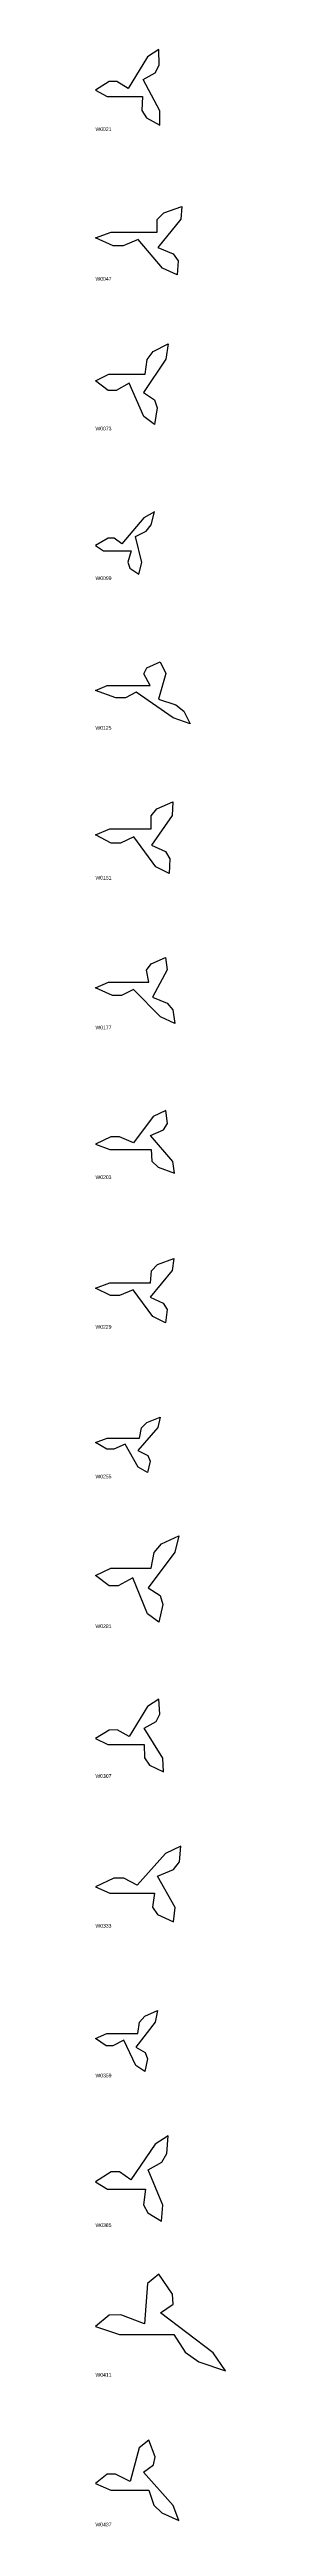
# Model space of a CAD drawing. Header units: millimetres. Extents: x 0 to 2703, y -1633 to 66.
# Drawn here: x 2108 to 2197, y -1633 to 51 of the extents above; entities that cross this region are included whole.
import ezdxf

# ---------------------------------------------------------------- set-up
doc = ezdxf.new("R2010")
doc.units = ezdxf.units.MM

msp = doc.modelspace()

# ---------------------------------------------------------------- linework, layer by layer
at = {"layer": 'RECOVERED_OUTLINES'}
for points in [[(2116.6, 19.3), (2140.5, 19.3), (2140.2, 9.8), (2143.4, 4.9), (2152.5, 0), (2152.3, 9.7), (2141.1, 30.9), (2149.2, 35.5), (2151.9, 40.7), (2151.7, 51.3), (2144, 46.3), (2130.7, 24.9), (2123.1, 29.7), (2117.8, 29.6), (2108.5, 23.7)], [(2119.3, -72.8), (2150.7, -72.8), (2150.7, -64.2), (2155.1, -59.7), (2167.3, -55.3), (2166.7, -64), (2151.1, -83.3), (2161.5, -87.5), (2164.8, -92.2), (2164.2, -101.8), (2154.2, -97.3), (2137.7, -77.9), (2127.4, -82.2), (2120.5, -82.1), (2108.5, -76.7)], [(2117.6, -169.4), (2142.4, -169.4), (2143.7, -159.3), (2147.9, -154), (2158.2, -148.7), (2156.4, -159.1), (2141.2, -181.8), (2148.8, -186.7), (2150.7, -192.2), (2148.8, -203.6), (2141.5, -198.2), (2131.4, -175.4), (2122.6, -180.5), (2117.2, -180.4), (2108.5, -174)], [(2113.9, -289.4), (2132.8, -289.4), (2130.5, -297.2), (2132, -301.3), (2138.1, -305.3), (2140.1, -297.4), (2135.8, -279.8), (2143.2, -276), (2146.5, -271.7), (2148.7, -263), (2141.5, -267.1), (2126.4, -284.8), (2121.3, -280.8), (2117.2, -280.9), (2108.5, -285.8)], [(2116.6, -380.9), (2145.9, -380.9), (2141.6, -373.1), (2143.5, -369), (2152.7, -365), (2156.5, -372.9), (2151.5, -390.4), (2163.3, -394.2), (2168.8, -398.4), (2173, -407.1), (2161.4, -403), (2136.3, -385.5), (2128.9, -389.4), (2122.4, -389.3), (2108.5, -384.4)], [(2118.2, -478.5), (2146.4, -478.5), (2146.4, -469.5), (2150.4, -464.8), (2161.3, -460.1), (2160.8, -469.3), (2146.8, -489.5), (2156.2, -493.9), (2159.2, -498.8), (2158.7, -508.9), (2149.7, -504.2), (2134.7, -483.8), (2125.5, -488.3), (2119.3, -488.3), (2108.5, -482.6)], [(2117.3, -582.8), (2145, -582.8), (2143.3, -574.5), (2146.4, -570.2), (2156.2, -565.9), (2157.4, -574.3), (2147.4, -592.9), (2157.4, -596.9), (2161.3, -601.4), (2162.6, -610.7), (2152.9, -606.3), (2134.5, -587.7), (2126.3, -591.8), (2120.2, -591.8), (2108.5, -586.6)], [(2118.4, -696.5), (2146.4, -696.5), (2146.9, -704.3), (2151.2, -708.4), (2162.3, -712.5), (2161.2, -704.5), (2146, -686.9), (2155, -683), (2157.7, -678.7), (2156.5, -669.9), (2147.9, -674.1), (2134.4, -691.8), (2125, -687.9), (2118.9, -687.9), (2108.5, -692.9)], [(2118.3, -787), (2146.1, -787), (2146.7, -778.9), (2150.9, -774.7), (2162, -770.5), (2160.9, -778.8), (2145.8, -796.9), (2154.7, -800.8), (2157.4, -805.2), (2156.2, -814.2), (2147.6, -810), (2134.3, -791.8), (2124.9, -795.8), (2118.8, -795.8), (2108.5, -790.7)], [(2116.6, -892.6), (2138.6, -892.6), (2139.8, -885.6), (2143.5, -882), (2152.6, -878.4), (2151, -885.5), (2137.4, -901.1), (2144.2, -904.4), (2145.9, -908.3), (2144.1, -916), (2137.7, -912.4), (2128.8, -896.7), (2121, -900.2), (2116.2, -900.1), (2108.5, -895.7)], [(2118.9, -981.1), (2146.6, -981.1), (2148.6, -970.3), (2153.5, -964.6), (2165.3, -959), (2162.7, -970.1), (2144.4, -994.4), (2152.6, -999.7), (2154.5, -1005.7), (2151.7, -1017.8), (2143.9, -1012.1), (2133.9, -987.6), (2123.9, -993), (2117.8, -993), (2108.5, -986.1)], [(2117, -1101), (2141.7, -1101), (2141.9, -1110.1), (2145.4, -1114.9), (2155, -1119.6), (2154.4, -1110.3), (2141.7, -1089.9), (2149.8, -1085.4), (2152.4, -1080.4), (2151.7, -1070.2), (2143.9, -1075), (2131.4, -1095.6), (2123.2, -1091), (2117.8, -1091.1), (2108.5, -1096.8)], [(2118.3, -1202.1), (2148.7, -1202.1), (2147.3, -1211.5), (2150.8, -1216.5), (2161.8, -1221.4), (2162.8, -1211.7), (2150.9, -1190.5), (2161.7, -1185.9), (2165.8, -1180.7), (2166.8, -1170.1), (2156.3, -1175.1), (2137, -1196.5), (2127.8, -1191.7), (2121.1, -1191.8), (2108.5, -1197.8)], [(2116.3, -1297.4), (2137.3, -1297.4), (2138.5, -1289.7), (2142.1, -1285.7), (2150.8, -1281.8), (2149.2, -1289.6), (2136, -1306.7), (2142.4, -1310.4), (2144, -1314.6), (2142.2, -1323.2), (2136.1, -1319.1), (2127.8, -1301.9), (2120.4, -1305.7), (2115.8, -1305.7), (2108.5, -1300.9)], [(2116.8, -1403.2), (2142.6, -1403.2), (2141.3, -1413.8), (2144.2, -1419.4), (2153.5, -1424.9), (2154.4, -1414), (2144.5, -1390.1), (2153.7, -1384.9), (2157.2, -1379), (2158.1, -1367), (2149.2, -1372.7), (2132.6, -1396.8), (2124.9, -1391.4), (2119.2, -1391.5), (2108.5, -1398.3)], [(2124.8, -1502), (2161.9, -1502), (2169.6, -1514.1), (2178.9, -1520.5), (2197.2, -1526.7), (2188.7, -1514.4), (2152.9, -1487.2), (2161.4, -1481.3), (2161.1, -1474.6), (2151.7, -1461.1), (2144, -1467.4), (2141.9, -1494.8), (2125.9, -1488.7), (2117.8, -1488.8), (2108.5, -1496.5)], [(2119, -1607.9), (2145, -1607.9), (2148.3, -1618), (2153.7, -1623.3), (2165.4, -1628.5), (2161.6, -1618.2), (2141.2, -1595.6), (2148.2, -1590.7), (2149.2, -1585.1), (2145, -1573.8), (2138.4, -1579.1), (2132.2, -1601.9), (2122.1, -1596.9), (2116.4, -1596.9), (2108.5, -1603.3)]]:
    msp.add_lwpolyline(points, close=True, dxfattribs=at)

# ---------------------------------------------------------------- texts
at = {"layer": 'NEW_CATALOGUE_LABELS'}
for s, p in [('W0021', (2108.5, -4)), ('W0047', (2108.5, -105.8)), ('W0073', (2108.5, -207.6)), ('W0099', (2108.5, -309.3)), ('W0125', (2108.5, -411.1)), ('W0151', (2108.5, -512.9)), ('W0177', (2108.5, -614.7)), ('W0203', (2108.5, -716.5)), ('W0229', (2108.5, -818.2)), ('W0255', (2108.5, -920)), ('W0281', (2108.5, -1021.8)), ('W0307', (2108.5, -1123.6)), ('W0333', (2108.5, -1225.4)), ('W0359', (2108.5, -1327.2)), ('W0385', (2108.5, -1428.9)), ('W0411', (2108.5, -1530.7)), ('W0437', (2108.5, -1632.5))]:
    msp.add_text(s, height=2.5, dxfattribs=at).set_placement(p)

doc.saveas('drawing.dxf')
